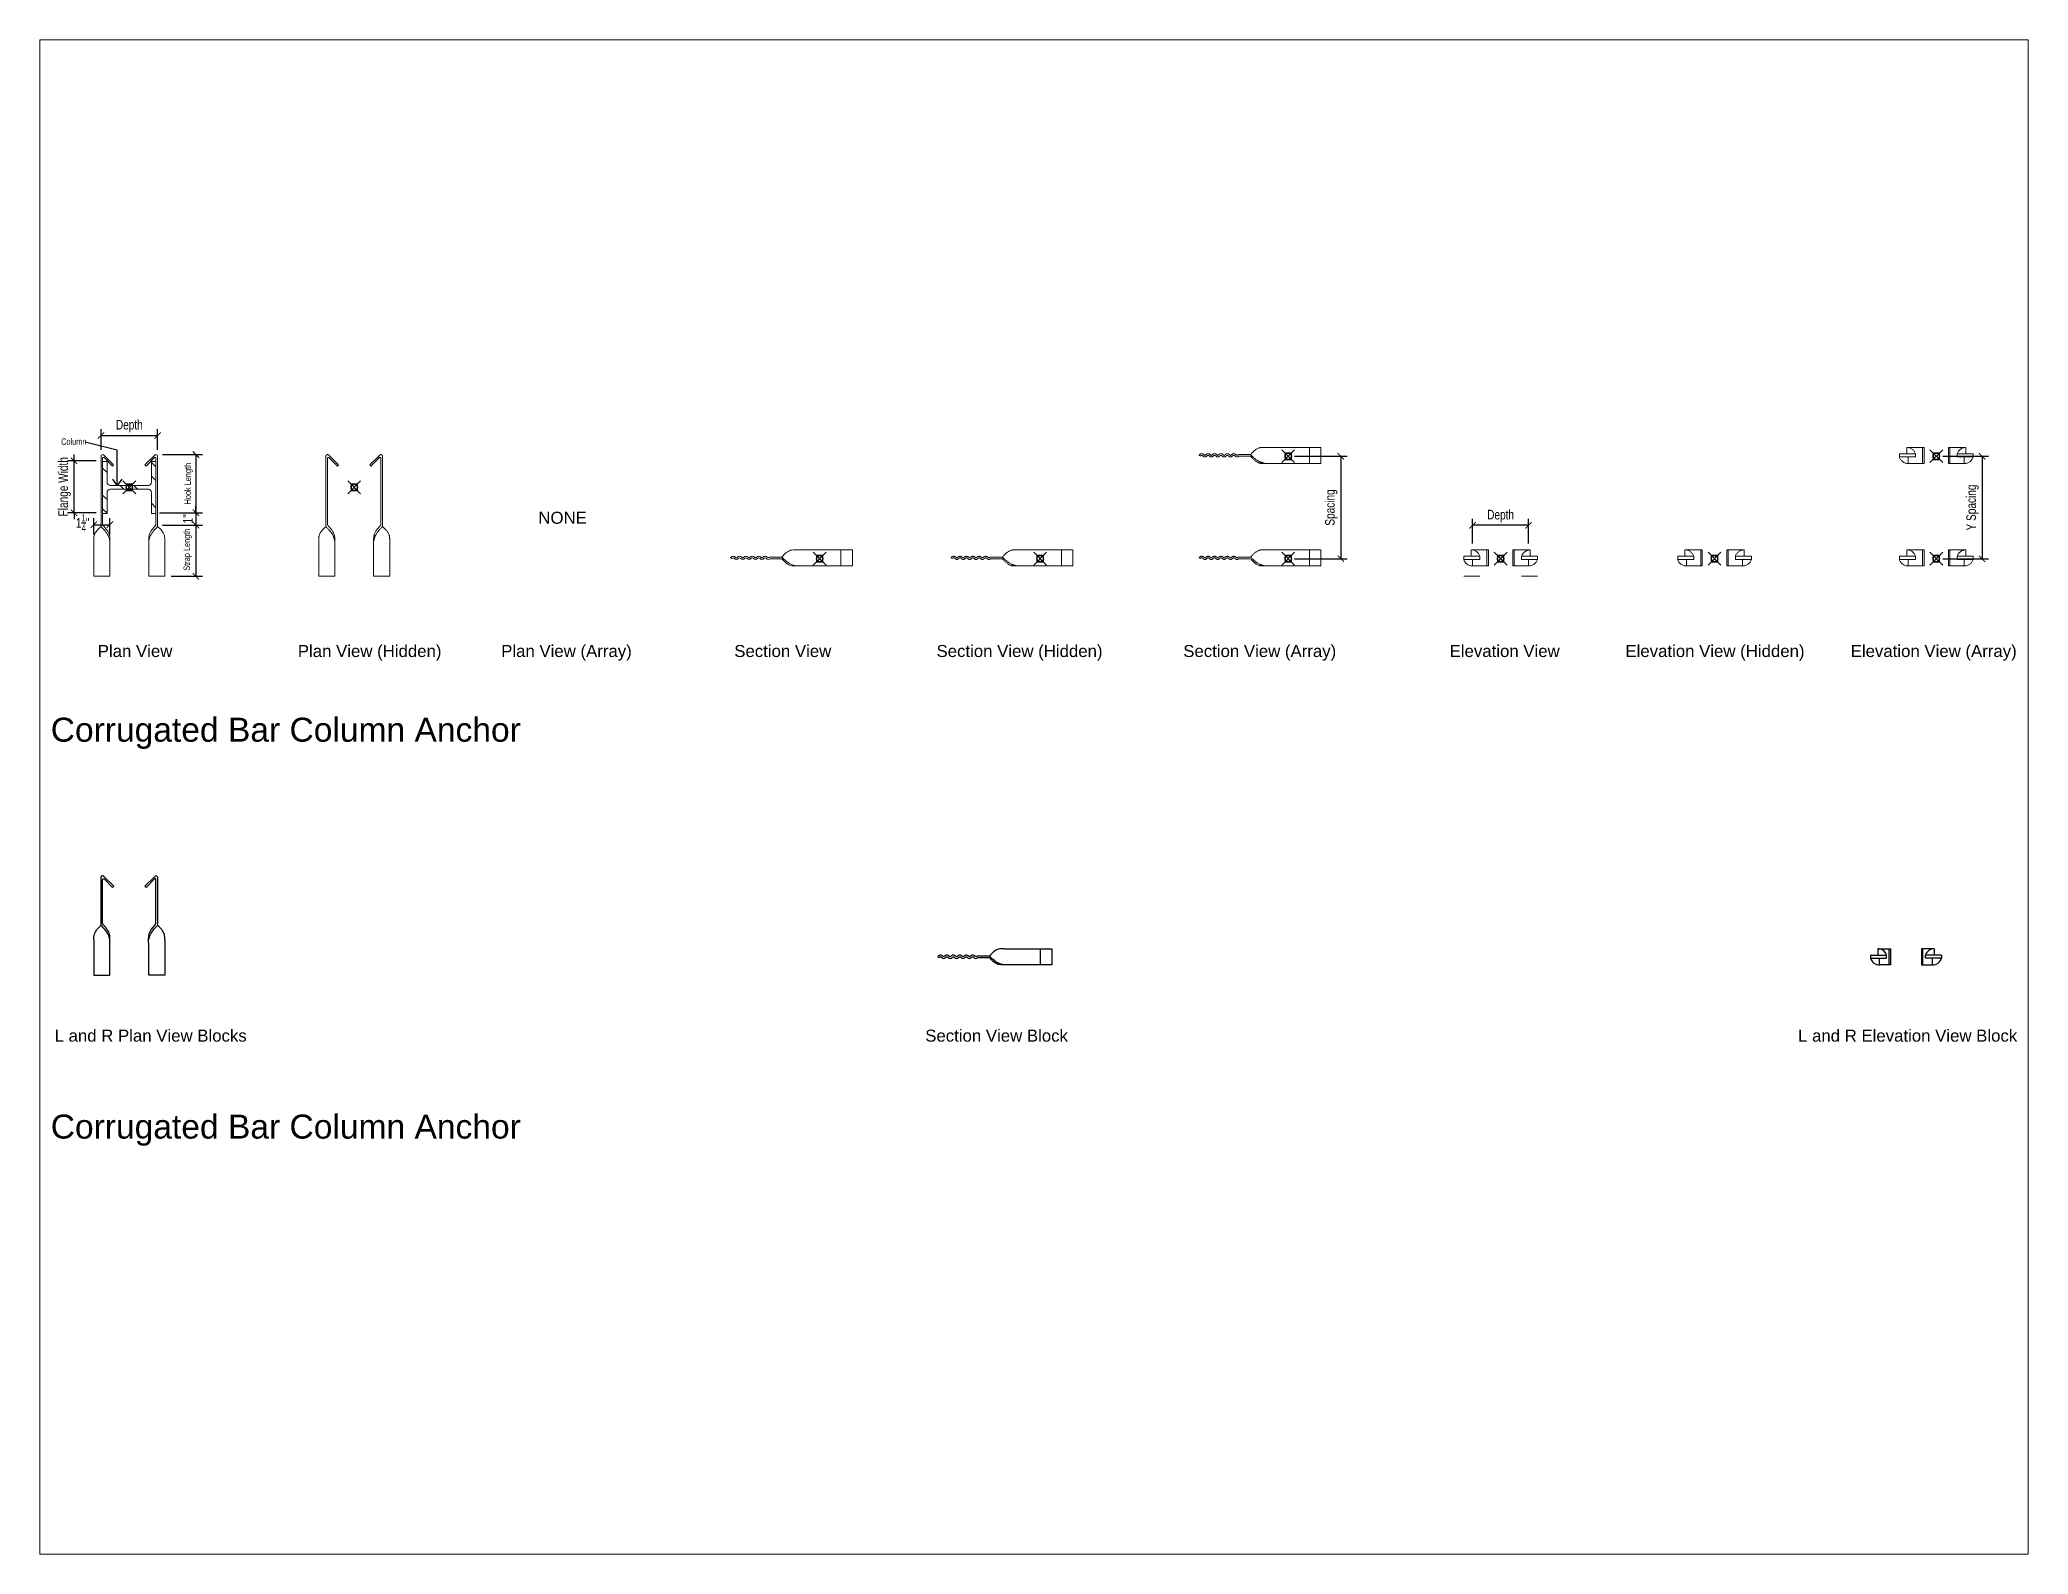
# Paper-space layout 'Layout1' of a CAD drawing. Header units: inches. Extents: x 1.05 to 9.45, y 0.8 to 7.2.
# The model-space entities are those that its viewports show. They can reach past a viewport. Long polylines and large blocks are cut down to what shows.
import ezdxf
from ezdxf.enums import TextEntityAlignment as Align

# ---------------------------------------------------------------- set-up
doc = ezdxf.new("R2010")
doc.units = ezdxf.units.IN
doc.header["$LTSCALE"] = 48
doc.header["$MEASUREMENT"] = 0
doc.header["$PDMODE"] = 99
doc.header["$PDSIZE"] = 0.5
doc.linetypes.add('HIDDEN2', pattern=[0.1875, 0.125, -0.0625])
doc.layers.add('DIMLINE', color=211, linetype='Continuous')
for name, color, linetype, lineweight in [('Fine', 90, 'Continuous', 18), ('HATCH', 190, 'Continuous', 18), ('TITTXT', 213, 'Continuous', 50)]:
    doc.layers.add(name, color=color, linetype=linetype, lineweight=lineweight)
doc.styles.add('Arch-Dim', font='arial.ttf', dxfattribs={"width": 0.75})
doc.styles.add('RomanS', font='romans.shx')
doc.dimstyles.new('Aec-Arch-I-96', dxfattribs={"dimscale": 96, "dimtxt": 0.09375, "dimasz": 0.0625, "dimexe": 0.0625, "dimexo": 0.0625, "dimgap": 0.03125, "dimtad": 1, "dimdec": 4, "dimzin": 3, "dimdsep": 46, "dimlunit": 4, "dimtxsty": 'Arch-Dim', "dimblk": 'ARCHTICK', "dimcen": 0.09375, "dimazin": 2, "dimtfac": 0.75, "dimtdec": 4, "dimtix": 1, "dimtmove": 2, "dimatfit": 2, "dimfxl": 1, "dimtolj": 1, "dimtzin": 0, "dimarcsym": 0})
doc.dimstyles.new('Aec-Arch-I-96$7', dxfattribs={"dimscale": 96, "dimtxt": 0.09375, "dimasz": 0.0625, "dimexe": 0.0625, "dimexo": 0.0625, "dimgap": 0.03125, "dimtad": 0, "dimdec": 4, "dimzin": 3, "dimdsep": 46, "dimlunit": 4, "dimtxsty": 'Arch-Dim', "dimblk": 'ARCHTICK', "dimcen": 0.09375, "dimazin": 2, "dimtfac": 0.75, "dimtdec": 4, "dimtix": 1, "dimtmove": 2, "dimatfit": 2, "dimfxl": 1, "dimtolj": 1, "dimtzin": 0, "dimarcsym": 0})

psp = doc.layouts.get("Layout1")

msp = doc.modelspace()

# ---------------------------------------------------------------- texts
at = {"layer": 'DIMLINE', "style": 'Arch-Dim', "width": 0.75}
msp.add_text('Column', height=0.5, dxfattribs=at).set_placement((38.17201, 122.68506))

# ---------------------------------------------------------------- blocks, each defined once
blk = doc.blocks.new('Anno_Title_T2')
at = {"color": 0, "linetype": 'ByBlock', "lineweight": -2, "style": 'RomanS'}
blk.add_attdef('TITLE', (0, 0.5), '', height=1.25, dxfattribs=at)
blk.add_attdef('SCALE', text='', height=0.75, dxfattribs=at).set_placement((0, -0.5), align=Align.TOP_LEFT)
blk = doc.blocks.new('_ArchTick')
at = {"color": 0, "linetype": 'ByBlock', "const_width": 0.15}
blk.add_lwpolyline([(-0.5, -0.5), (0.5, 0.5)], dxfattribs=at)
blk = doc.blocks.new('*D21')
at = {"layer": 'Defpoints', "color": 0, "transparency": 16777216}
for p in [(45.7, 123.41), (41.29, 121.79), (45.7, 121.79)]:
    blk.add_point(p, dxfattribs=at)
at = {"layer": 'DIMLINE', "color": 8, "lineweight": -2, "transparency": 16777216}
for p, q in [((41.29, 122.29), (41.29, 123.91)), ((41.29, 123.41), (45.7, 123.41)), ((45.7, 122.29), (45.7, 123.91))]:
    blk.add_line(p, q, dxfattribs=at)
at = {"layer": 'DIMLINE', "color": 8, "lineweight": -2, "transparency": 16777216, "xscale": 0.5, "yscale": 0.5, "zscale": 0.5, "rotation": 180}
blk.add_blockref('_ArchTick', (41.29, 123.41), dxfattribs=at)
at = {"layer": 'DIMLINE', "color": 8, "lineweight": -2, "transparency": 16777216, "xscale": 0.5, "yscale": 0.5, "zscale": 0.5}
blk.add_blockref('_ArchTick', (45.7, 123.41), dxfattribs=at)
at = {"layer": 'DIMLINE', "color": 0, "transparency": 16777216, "insert": (43.49, 124.14), "char_height": 0.75, "attachment_point": 5, "style": 'Arch-Dim'}
blk.add_mtext('\\A1;Depth', dxfattribs=at)
blk = doc.blocks.new('_Open90')
at = {"color": 0, "linetype": 'ByBlock', "lineweight": -2}
for p, q in [((0, 0), (-1, 0)), ((-0.5, 0.5), (0, 0)), ((0, 0), (-0.5, -0.5))]:
    blk.add_line(p, q, dxfattribs=at)
blk = doc.blocks.new('*D22')
at = {"layer": 'Defpoints', "color": 0, "transparency": 16777216}
for p in [(45.57, 121.92), (45.35, 117.38), (48.69, 117.38)]:
    blk.add_point(p, dxfattribs=at)
at = {"layer": 'DIMLINE', "color": 8, "lineweight": -2, "transparency": 16777216}
for p, q in [((46.07, 121.92), (49.19, 121.92)), ((48.69, 121.92), (48.69, 117.38)), ((45.85, 117.38), (49.19, 117.38))]:
    blk.add_line(p, q, dxfattribs=at)
at = {"layer": 'DIMLINE', "color": 8, "lineweight": -2, "transparency": 16777216, "xscale": 0.5, "yscale": 0.5, "zscale": 0.5}
for p, rotation in [((48.69, 121.92), 90), ((48.69, 117.38), 270)]:
    blk.add_blockref('_ArchTick', p, dxfattribs=dict(at, rotation=rotation))
at = {"layer": 'DIMLINE', "color": 0, "transparency": 16777216, "insert": (48.12, 119.65), "char_height": 0.5, "attachment_point": 5, "rotation": 90, "style": 'Arch-Dim'}
blk.add_mtext('\\A1;Hook Length', dxfattribs=at)
blk = doc.blocks.new('*D23')
at = {"layer": 'Defpoints', "color": 0, "transparency": 16777216}
for p in [(45.57, 116.42), (46.26, 112.42), (48.69, 112.42)]:
    blk.add_point(p, dxfattribs=at)
at = {"layer": 'DIMLINE', "color": 8, "lineweight": -2, "transparency": 16777216}
for p, q in [((46.07, 116.42), (49.19, 116.42)), ((48.69, 116.42), (48.69, 112.42)), ((46.76, 112.42), (49.19, 112.42))]:
    blk.add_line(p, q, dxfattribs=at)
at = {"layer": 'DIMLINE', "color": 8, "lineweight": -2, "transparency": 16777216, "xscale": 0.5, "yscale": 0.5, "zscale": 0.5}
for p, rotation in [((48.69, 116.42), 90), ((48.69, 112.42), 270)]:
    blk.add_blockref('_ArchTick', p, dxfattribs=dict(at, rotation=rotation))
at = {"layer": 'DIMLINE', "color": 0, "transparency": 16777216, "insert": (48.05, 114.5), "char_height": 0.5, "attachment_point": 5, "rotation": 90, "style": 'Arch-Dim'}
blk.add_mtext('\\A1;Strap Length', dxfattribs=at)
blk = doc.blocks.new('*D24')
at = {"layer": 'Defpoints', "color": 0, "transparency": 16777216}
for p in [(41.98, 116.45), (40.72, 115.17), (41.98, 115.17)]:
    blk.add_point(p, dxfattribs=at)
at = {"layer": 'DIMLINE', "color": 8, "lineweight": -2, "transparency": 16777216}
for p, q in [((40.72, 115.67), (40.72, 116.95)), ((40.72, 116.45), (41.98, 116.45)), ((41.98, 115.67), (41.98, 116.95))]:
    blk.add_line(p, q, dxfattribs=at)
at = {"layer": 'DIMLINE', "color": 8, "lineweight": -2, "transparency": 16777216, "xscale": 0.5, "yscale": 0.5, "zscale": 0.5, "rotation": 180}
blk.add_blockref('_ArchTick', (40.72, 116.45), dxfattribs=at)
at = {"layer": 'DIMLINE', "color": 8, "lineweight": -2, "transparency": 16777216, "xscale": 0.5, "yscale": 0.5, "zscale": 0.5}
blk.add_blockref('_ArchTick', (41.98, 116.45), dxfattribs=at)
at = {"layer": 'DIMLINE', "color": 0, "transparency": 16777216, "insert": (39.85, 116.59), "char_height": 0.75, "attachment_point": 5, "style": 'Arch-Dim'}
blk.add_mtext('\\A1;1{\\H0.750000x;\\S1/4;}"', dxfattribs=at)
blk = doc.blocks.new('*D25')
at = {"layer": 'Defpoints', "color": 0, "transparency": 16777216}
for p in [(45.35, 117.38), (46.07, 116.42), (48.69, 116.42)]:
    blk.add_point(p, dxfattribs=at)
at = {"layer": 'DIMLINE', "color": 8, "lineweight": -2, "transparency": 16777216}
for p, q in [((45.85, 117.38), (49.19, 117.38)), ((46.57, 116.42), (49.19, 116.42)), ((48.69, 117.38), (48.69, 117.88)), ((48.69, 117.38), (48.69, 116.42)), ((48.69, 116.42), (48.69, 115.92))]:
    blk.add_line(p, q, dxfattribs=at)
at = {"layer": 'DIMLINE', "color": 8, "lineweight": -2, "transparency": 16777216, "xscale": 0.5, "yscale": 0.5, "zscale": 0.5}
for p, rotation in [((48.69, 117.38), 270), ((48.69, 116.42), 90)]:
    blk.add_blockref('_ArchTick', p, dxfattribs=dict(at, rotation=rotation))
at = {"layer": 'DIMLINE', "color": 0, "transparency": 16777216, "insert": (48.06, 116.9), "char_height": 0.75, "attachment_point": 5, "rotation": 90, "style": 'Arch-Dim'}
blk.add_mtext('\\A1;1"', dxfattribs=at)
blk = doc.blocks.new('*D26')
at = {"layer": 'Defpoints', "color": 0, "transparency": 16777216}
for p in [(39.18, 121.44), (41.41, 121.44), (41.41, 117.38)]:
    blk.add_point(p, dxfattribs=at)
at = {"layer": 'DIMLINE', "color": 8, "lineweight": -2, "transparency": 16777216}
for p, q in [((40.91, 121.44), (38.68, 121.44)), ((39.18, 121.44), (39.18, 121.94)), ((39.18, 117.38), (39.18, 121.44)), ((40.91, 117.38), (38.68, 117.38)), ((39.18, 117.38), (39.18, 116.88))]:
    blk.add_line(p, q, dxfattribs=at)
at = {"layer": 'DIMLINE', "color": 8, "lineweight": -2, "transparency": 16777216, "xscale": 0.5, "yscale": 0.5, "zscale": 0.5}
for p, rotation in [((39.18, 121.44), 270), ((39.18, 117.38), 90)]:
    blk.add_blockref('_ArchTick', p, dxfattribs=dict(at, rotation=rotation))
at = {"layer": 'DIMLINE', "color": 0, "transparency": 16777216, "insert": (38.44, 119.41), "char_height": 0.75, "attachment_point": 5, "rotation": 90, "style": 'Arch-Dim'}
blk.add_mtext('\\A1;Flange Width', dxfattribs=at)
blk = doc.blocks.new('*U3')
at = {"layer": 'HATCH'}
h = blk.add_hatch(dxfattribs=at)
h.set_pattern_fill('ANSI32', color=256, scale=6, style=0)
edge = h.paths.add_edge_path()
edge.add_line((2.03, -2.08), (2.03, -1.735))
edge.add_line((2.03, -1.735), (0.39, -1.735))
edge.add_arc((0.39, -1.485), 0.25, 180, 270, ccw=False)
edge.add_line((0.14, -1.485), (0.14, 1.485))
edge.add_arc((0.39, 1.485), 0.25, 90, 180, ccw=False)
edge.add_line((0.39, 1.735), (2.03, 1.735))
edge.add_line((2.03, 1.735), (2.03, 2.08))
edge.add_line((2.03, 2.08), (-2.03, 2.08))
edge.add_line((-2.03, 2.08), (-2.03, 1.735))
edge.add_line((-2.03, 1.735), (-0.39, 1.735))
edge.add_arc((-0.39, 1.485), 0.25, 0, 90, ccw=False)
edge.add_line((-0.14, 1.485), (-0.14, -1.485))
edge.add_arc((-0.39, -1.485), 0.25, -90, 0, ccw=False)
edge.add_line((-0.39, -1.735), (-2.03, -1.735))
edge.add_line((-2.03, -1.735), (-2.03, -2.08))
edge.add_line((-2.03, -2.08), (2.03, -2.08))
at = {"color": 0, "linetype": 'ByBlock'}
blk.add_lwpolyline([(2.03, -2.08), (2.03, -1.735), (0.39, -1.735, -0.4142136), (0.14, -1.485), (0.14, 1.485, -0.4142136), (0.39, 1.735), (2.03, 1.735), (2.03, 2.08), (-2.03, 2.08), (-2.03, 1.735), (-0.39, 1.735, -0.4142136), (-0.14, 1.485), (-0.14, -1.485, -0.4142136), (-0.39, -1.735), (-2.03, -1.735), (-2.03, -2.08)], format="xyb", close=True, dxfattribs=at)
blk = doc.blocks.new('*D27')
at = {"layer": 'Defpoints', "color": 0, "transparency": 16777216}
for p in [(133.93, 121.79), (133.93, 113.79), (138.03, 113.79)]:
    blk.add_point(p, dxfattribs=at)
at = {"layer": 'DIMLINE', "color": 8, "lineweight": -2, "transparency": 16777216}
for p, q in [((134.43, 121.79), (138.53, 121.79)), ((138.03, 121.79), (138.03, 113.79)), ((134.43, 113.79), (138.53, 113.79))]:
    blk.add_line(p, q, dxfattribs=at)
at = {"layer": 'DIMLINE', "color": 8, "lineweight": -2, "transparency": 16777216, "xscale": 0.5, "yscale": 0.5, "zscale": 0.5}
for p, rotation in [((138.03, 121.79), 90), ((138.03, 113.79), 270)]:
    blk.add_blockref('_ArchTick', p, dxfattribs=dict(at, rotation=rotation))
at = {"layer": 'DIMLINE', "color": 0, "transparency": 16777216, "insert": (137.29, 117.79), "char_height": 0.75, "attachment_point": 5, "rotation": 90, "style": 'Arch-Dim'}
blk.add_mtext('\\A1;Spacing', dxfattribs=at)
blk = doc.blocks.new('*D28')
at = {"layer": 'Defpoints', "color": 0, "transparency": 16777216}
for p in [(148.32, 116.4), (148.32, 114.48), (152.68, 114.48)]:
    blk.add_point(p, dxfattribs=at)
at = {"layer": 'DIMLINE', "color": 8, "lineweight": -2, "transparency": 16777216}
for p, q in [((148.32, 114.98), (148.32, 116.9)), ((152.68, 116.4), (148.32, 116.4)), ((152.68, 114.98), (152.68, 116.9))]:
    blk.add_line(p, q, dxfattribs=at)
at = {"layer": 'DIMLINE', "color": 8, "lineweight": -2, "transparency": 16777216, "xscale": 0.5, "yscale": 0.5, "zscale": 0.5, "rotation": 180}
blk.add_blockref('_ArchTick', (148.32, 116.4), dxfattribs=at)
at = {"layer": 'DIMLINE', "color": 8, "lineweight": -2, "transparency": 16777216, "xscale": 0.5, "yscale": 0.5, "zscale": 0.5}
blk.add_blockref('_ArchTick', (152.68, 116.4), dxfattribs=at)
at = {"layer": 'DIMLINE', "color": 0, "transparency": 16777216, "insert": (150.5, 117.12), "char_height": 0.75, "attachment_point": 5, "style": 'Arch-Dim'}
blk.add_mtext('\\A1;Depth', dxfattribs=at)
blk = doc.blocks.new('*D29')
at = {"layer": 'Defpoints', "color": 0, "transparency": 16777216}
for p in [(184.5, 121.79), (184.5, 113.79), (188.07, 113.79)]:
    blk.add_point(p, dxfattribs=at)
at = {"layer": 'DIMLINE', "color": 8, "lineweight": -2, "transparency": 16777216}
for p, q in [((185, 121.79), (188.57, 121.79)), ((188.07, 121.79), (188.07, 113.79)), ((185, 113.79), (188.57, 113.79))]:
    blk.add_line(p, q, dxfattribs=at)
at = {"layer": 'DIMLINE', "color": 8, "lineweight": -2, "transparency": 16777216, "xscale": 0.5, "yscale": 0.5, "zscale": 0.5}
for p, rotation in [((188.07, 121.79), 90), ((188.07, 113.79), 270)]:
    blk.add_blockref('_ArchTick', p, dxfattribs=dict(at, rotation=rotation))
at = {"layer": 'DIMLINE', "color": 0, "transparency": 16777216, "insert": (187.33, 117.79), "char_height": 0.75, "attachment_point": 5, "rotation": 90, "style": 'Arch-Dim'}
blk.add_mtext('\\A1;Y Spacing', dxfattribs=at)
blk = doc.blocks.new('AecDtl_CorrugatedBarColumnAnchorLeftPlanTwist')
at = {"color": 0, "linetype": 'ByBlock', "lineweight": -2, "ltscale": 0.0625}
for points in [[(-0.13, 0), (-0.13, -0.13)], [(-0.69, -1.25), (-0.69, -1.5)], [(0.57, -1.5), (0.57, -1.25)]]:
    blk.add_lwpolyline(points, dxfattribs=at)
for points in [[(0.57, -1.25), (0.53, -0.81), (0, 0)], [(-0.69, -1.25), (-0.65, -0.81), (-0.13, -0.13)], [(0.57, -1.25), (0.43, -0.83), (-0.13, -0.13)]]:
    blk.add_spline(points, degree=3, dxfattribs=at)
at = {"layer": 'Defpoints'}
for p in [(-0.69, -1.5), (0.57, 0)]:
    blk.add_point(p, dxfattribs=at)
blk = doc.blocks.new('AecDtl_CorrugatedBarColumnAnchorLeftPlanAdjustableHook')
at = {"color": 0, "linetype": 'ByBlock', "lineweight": -2, "ltscale": 0.0625}
for points in [[(-0.13, 0), (-0.13, -2.25)], [(0, -2.25), (0, 0)]]:
    blk.add_lwpolyline(points, dxfattribs=at)
at = {"layer": 'Defpoints'}
for p in [(0, 0), (-0.13, -2.25)]:
    blk.add_point(p, dxfattribs=at)
blk = doc.blocks.new('AecDtl_CorrugatedBarColumnAnchorLeftPlanHook')
at = {"color": 0, "linetype": 'ByBlock', "lineweight": -2, "ltscale": 0.0625}
blk.add_lwpolyline([(0, -0.98), (0, 0.25, -0.668179), (0.11, 0.29), (0.77, -0.37), (0.86, -0.28), (0.09, 0.49, 0.668179), (-0.13, 0.4), (-0.13, -0.98)], format="xyb", dxfattribs=at)
at = {"layer": 'Defpoints'}
for p in [(0.86, 0.52), (-0.13, -0.98)]:
    blk.add_point(p, dxfattribs=at)
blk = doc.blocks.new('AecDtl_CorrugatedBarColumnAnchorLeftPlanStrap')
at = {"color": 0, "linetype": 'ByBlock', "lineweight": -2, "ltscale": 0.0625}
for points in [[(-0.69, 0), (-0.69, -0.75)], [(0.56, -0.75), (0.57, 0)]]:
    blk.add_lwpolyline(points, dxfattribs=at)
at = {"layer": 'Defpoints'}
for p in [(0.57, 0), (-0.69, -0.75)]:
    blk.add_point(p, dxfattribs=at)
blk = doc.blocks.new('AecDtl_CorrugatedBarColumnAnchorLeftPlanCorrugatedStrap')
at = {"color": 0, "linetype": 'ByBlock', "lineweight": -2, "ltscale": 0.0625}
blk.add_lwpolyline([(-0.69, 0), (-0.69, -1.75), (0.56, -1.75), (0.56, 0)], dxfattribs=at)
blk = doc.blocks.new('AecDtl_CorrugatedBarColumnAnchorRightPlanTwist')
at = {"color": 0, "linetype": 'ByBlock', "lineweight": -2, "ltscale": 0.0625}
for points in [[(-0.57, -1.5), (-0.57, -1.25)], [(0.69, -1.25), (0.69, -1.5)]]:
    blk.add_lwpolyline(points, dxfattribs=at)
for points, knots in [([(-0.57, -1.25), (-0.57, -1.1), (-0.57, -0.62), (-0.23, -0.25), (0, 0)], [0, 0, 0, 0, 0.443076, 1.41083, 1.41083, 1.41083, 1.41083]), ([(-0.57, -1.25), (-0.53, -1.11), (-0.41, -0.67), (-0.09, -0.34), (0.13, -0.12)], [0, 0, 0, 0, 0.44449, 1.337295, 1.337295, 1.337295, 1.337295]), ([(0.69, -1.25), (0.69, -1.1), (0.7, -0.65), (0.35, -0.33), (0.13, -0.12)], [0, 0, 0, 0, 0.443076, 1.307462, 1.307462, 1.307462, 1.307462])]:
    blk.add_open_spline(points, degree=3, knots=knots, dxfattribs=at)
at = {"layer": 'Defpoints'}
blk.add_point((-0.57, 0), dxfattribs=at)
blk = doc.blocks.new('AecDtl_CorrugatedBarColumnAnchorRightPlanAdjustableHook')
at = {"color": 0, "linetype": 'ByBlock', "lineweight": -2, "ltscale": 0.0625}
for points in [[(0, -2.25), (0, 0)], [(0.13, 0), (0.13, -2.25)]]:
    blk.add_lwpolyline(points, dxfattribs=at)
blk = doc.blocks.new('AecDtl_CorrugatedBarColumnAnchorRightPlanHook')
at = {"color": 0, "linetype": 'ByBlock', "lineweight": -2, "ltscale": 0.0625}
blk.add_lwpolyline([(0, -0.98), (0, 0.25, 0.668179), (-0.11, 0.29), (-0.77, -0.37), (-0.86, -0.28), (-0.09, 0.49, -0.668179), (0.13, 0.4), (0.13, -0.98)], format="xyb", dxfattribs=at)
at = {"layer": 'Defpoints'}
blk.add_point((-0.86, 0.52), dxfattribs=at)
blk = doc.blocks.new('AecDtl_CorrugatedBarColumnAnchorRightPlanStrap')
at = {"color": 0, "linetype": 'ByBlock', "lineweight": -2, "ltscale": 0.0625}
for points in [[(-0.56, -0.75), (-0.56, 0)], [(0.69, 0), (0.69, -0.75)]]:
    blk.add_lwpolyline(points, dxfattribs=at)
blk = doc.blocks.new('AecDtl_CorrugatedBarColumnAnchorRightPlanCorrugatedStrap')
at = {"color": 0, "linetype": 'ByBlock', "lineweight": -2, "ltscale": 0.0625}
blk.add_lwpolyline([(0.69, 0), (0.69, -1.75), (-0.56, -1.75), (-0.56, 0)], dxfattribs=at)
blk = doc.blocks.new('AecDtl_CorrugatedBarColumnAnchorSectionStrap')
at = {"color": 0, "linetype": 'ByBlock', "lineweight": -2, "ltscale": 0.0625}
blk.add_line((-0.92, -0.06), (0, -0.06), dxfattribs=at)
blk.add_lwpolyline([(0, 0.06), (-0.96, 0.06)], dxfattribs=at)
blk = doc.blocks.new('AecDtl_CorrugatedBarColumnAnchorSectionCorrugatedStrap')
at = {"color": 0, "linetype": 'ByBlock', "lineweight": -2, "ltscale": 0.0625}
blk.add_lwpolyline([(-0.04, 0.06, -0.363874), (-0.19, 0.03, 0.483155), (-0.59, 0.03, -0.483155), (-0.69, 0.03, 0.483155), (-1.09, 0.03, -0.483155), (-1.19, 0.03, 0.483155), (-1.59, 0.03, -0.483155), (-1.69, 0.03, 0.483155), (-2.09, 0.03, -0.483155), (-2.19, 0.03, 0.483155), (-2.59, 0.03, -0.483155), (-2.69, 0.03, 0.483155), (-3.09, 0.03), (-2.99, -0.05, -0.483155), (-2.79, -0.05, 0.483155), (-2.49, -0.05, -0.483155), (-2.29, -0.05, 0.483155), (-1.99, -0.05, -0.483155), (-1.79, -0.05, 0.483155), (-1.49, -0.05, -0.483155), (-1.29, -0.05, 0.483155), (-0.99, -0.05, -0.483155), (-0.79, -0.05, 0.483155), (-0.49, -0.05, -0.483155), (-0.29, -0.05, 0.453552), (0, -0.06)], format="xyb", dxfattribs=at)
blk = doc.blocks.new('AecDtl_CorrugatedBarColumnAnchorSectionAdjustableHook')
at = {"color": 0, "linetype": 'ByBlock', "lineweight": -2, "ltscale": 0.0625}
for points in [[(-2.25, 0.62), (0, 0.62)], [(0, -0.62), (-2.25, -0.62)]]:
    blk.add_lwpolyline(points, dxfattribs=at)
at = {"layer": 'Defpoints'}
for p in [(-2.25, 0.62), (0, -0.62)]:
    blk.add_point(p, dxfattribs=at)
blk = doc.blocks.new('AecDtl_CorrugatedBarColumnAnchorSectionHook')
at = {"color": 0, "linetype": 'ByBlock', "lineweight": -2, "ltscale": 0.0625}
for points in [[(-0.98, 0.62), (0.27, 0.62), (0.52, 0.62), (0.52, -0.62), (0.27, -0.62), (-0.98, -0.62)], [(-0.37, 0.62), (-0.37, -0.62)]]:
    blk.add_lwpolyline(points, dxfattribs=at)
at = {"layer": 'Defpoints'}
for p in [(-0.98, 0.62), (0, 0), (0.52, -0.62)]:
    blk.add_point(p, dxfattribs=at)
blk = doc.blocks.new('AecDtl_CorrugatedBarColumnAnchorSectionTwist')
at = {"color": 0, "linetype": 'ByBlock', "lineweight": -2, "ltscale": 0.0625}
for points in [[(0, 0.63), (-0.44, 0.59), (-1.12, 0.06)], [(0, -0.63), (-0.42, -0.49), (-1.12, 0.06)], [(0, -0.63), (-0.44, -0.59), (-1.12, -0.06)]]:
    blk.add_spline(points, degree=3, dxfattribs=at)
at = {"layer": 'Defpoints'}
for p in [(-1.12, 0.63), (0, -0.63)]:
    blk.add_point(p, dxfattribs=at)
blk = doc.blocks.new('AecDtl_CorrugatedBarColumnAnchorLeftElevation')
at = {"color": 0, "linetype": 'ByBlock', "lineweight": -2, "ltscale": 0.0625}
for p, q in [((-0.69, 0.13), (-0.69, -0.12)), ((-0.69, 0.13), (0.56, 0.13)), ((0.56, -0.12), (0.56, 0.13)), ((-0.69, -0.12), (0.56, -0.12)), ((0, -0.63), (0, -0.12))]:
    blk.add_line(p, q, dxfattribs=at)
for points in [[(-0.12, 0.62), (-0.12, 0.13)], [(-0.12, 0.62), (0.86, 0.62), (0.86, -0.63), (0, -0.63)], [(0.77, -0.63), (0.77, 0.62)]]:
    blk.add_lwpolyline(points, dxfattribs=at)
for centre, radius, start, end in [((-0.11, -0.08), 0.701, 16.6399, 90.9922), ((-0.02, 0.07), 0.693, 195.8011, 271.9981)]:
    blk.add_arc(centre, radius, start, end, dxfattribs=at)
blk = doc.blocks.new('AecDtl_CorrugatedBarColumnAnchorRightElevation')
at = {"color": 0, "linetype": 'ByBlock', "lineweight": -2, "ltscale": 0.0625}
for p, q in [((-0.56, -0.12), (-0.56, 0.13)), ((0.69, 0.13), (-0.56, 0.13)), ((0.69, 0.13), (0.69, -0.12)), ((0.69, -0.12), (-0.56, -0.12)), ((0, -0.63), (0, -0.12))]:
    blk.add_line(p, q, dxfattribs=at)
for points in [[(0.12, 0.62), (-0.86, 0.62), (-0.86, -0.63), (0, -0.63)], [(-0.77, -0.63), (-0.77, 0.62)], [(0.12, 0.62), (0.12, 0.13)]]:
    blk.add_lwpolyline(points, dxfattribs=at)
for centre, radius, start, end in [((0.11, -0.08), 0.701, 89.0078, 163.3601), ((0.02, 0.07), 0.693, 268.0019, 344.1989)]:
    blk.add_arc(centre, radius, start, end, dxfattribs=at)

# ---------------------------------------------------------------- dimensions: what is measured, and where the dimension line sits
at = {"layer": 'DIMLINE'}
for base, p1, p2, picture, middle in [((45.69584, 123.40682), (41.28584, 121.79358), (45.69584, 121.79358), '*D21', (43.49084, 124.13593)), ((148.31703, 116.39586), (152.68416, 114.48108), (148.31703, 114.48108), '*D28', (150.50059, 117.12497))]:
    dim = msp.add_linear_dim(base=base, p1=p1, p2=p2, text='Depth', dimstyle='Aec-Arch-I-96', override={"dimscale": 8, "dimclrd": 8, "dimclre": 8, "dimldrblk": 'Open90'}, dxfattribs=at)
    dim.commit()
    dim.dimension.update_dxf_attribs({"geometry": picture, "text_midpoint": middle})
for base, p1, p2, text, override, picture, middle in [((39.17679, 121.44468), (41.41084, 117.38468), (41.41084, 121.44468), 'Flange Width', {"dimscale": 8, "dimclrd": 8, "dimclre": 8, "dimldrblk": 'Open90'}, '*D26', (38.44154, 119.41468)), ((48.68978, 117.38468), (45.57084, 121.91858), (45.35182, 117.38468), 'Hook Length', {"dimscale": 8, "dimtxt": 0.0625, "dimclrd": 8, "dimclre": 8, "dimldrblk": 'Open90'}, '*D22', (48.11628, 119.65163)), ((138.03332, 113.79358), (133.9294, 121.79358), (133.9294, 113.79358), 'Spacing', {"dimscale": 8, "dimclrd": 8, "dimclre": 8, "dimldrblk": 'Open90'}, '*D27', (137.29168, 117.79358)), ((188.0712, 113.79358), (184.49748, 121.79358), (184.49748, 113.79358), 'Y Spacing', {"dimscale": 8, "dimclrd": 8, "dimclre": 8, "dimldrblk": 'Open90'}, '*D29', (187.32955, 117.79358)), ((48.68978, 116.42238), (45.35182, 117.38468), (46.07084, 116.42238), '1"', {"dimscale": 8, "dimclrd": 8, "dimclre": 8, "dimldrblk": 'Open90'}, '*D25', (48.06324, 116.90353))]:
    dim = msp.add_linear_dim(base=base, p1=p1, p2=p2, angle=90, text=text, dimstyle='Aec-Arch-I-96', override=override, dxfattribs=at)
    dim.commit()
    dim.dimension.update_dxf_attribs({"geometry": picture, "text_midpoint": middle})
dim = msp.add_linear_dim(base=(41.97613, 116.44607), p1=(40.72334, 115.17238), p2=(41.97613, 115.17111), dimstyle='Aec-Arch-I-96', override={"dimscale": 8, "dimclrd": 8, "dimclre": 8, "dimldrblk": 'Open90'}, dxfattribs=at)
dim.commit()
dim.dimension.update_dxf_attribs({"geometry": '*D24', "text_midpoint": (39.85223, 116.58868), "dimtype": 160})
dim = msp.add_linear_dim(base=(48.68978, 112.41858), p1=(45.57084, 116.42238), p2=(46.25834, 112.41858), angle=90, text='Strap Length', dimstyle='Aec-Arch-I-96', override={"dimscale": 8, "dimtxt": 0.0625, "dimclrd": 8, "dimclre": 8, "dimldrblk": 'Open90'}, dxfattribs=at)
dim.commit()
dim.dimension.update_dxf_attribs({"geometry": '*D23', "text_midpoint": (48.04805, 114.49728), "dimtype": 160})

# ---------------------------------------------------------------- linework, layer by layer
at = {"layer": 'Defpoints'}
for p in [(45.56982, 87.53131), (45.69482, 87.53131), (45.69482, 85.28384), (41.97614, 83.03256), (45.00477, 83.78256), (45.00554, 83.03256), (46.25732, 83.03256), (40.72435, 81.28004), (46.25732, 81.28004)]:
    msp.add_point(p, dxfattribs=at)
at = {"layer": 'DIMLINE'}
for p in [(133.9294, 121.79358), (184.49748, 121.79358), (43.49084, 119.36381), (61.04154, 119.36381), (97.36007, 113.79358), (114.56785, 113.79358), (133.9294, 113.79358), (150.50059, 113.79358), (167.19373, 113.79358), (184.49748, 113.79358)]:
    msp.add_point(p, dxfattribs=at)
at = {"layer": 'Fine', "linetype": 'HIDDEN2', "ltscale": 0.0625}
for p, q in [((130.98408, 121.91858), (130.02511, 121.91858)), ((130.04877, 121.79358), (130.98408, 121.79358)), ((181.62226, 121.98108), (181.62311, 121.73529)), ((181.62226, 121.98108), (182.87248, 121.98108)), ((181.62311, 121.73529), (182.87248, 121.73529)), ((182.31391, 121.23108), (182.31391, 121.73529)), ((182.87248, 121.73529), (182.87248, 121.98108)), ((186.12248, 121.73529), (186.12248, 121.98108)), ((186.12248, 121.98108), (187.37248, 121.98108)), ((186.12248, 121.73529), (187.37248, 121.73529)), ((186.68104, 121.23108), (186.68104, 121.73529)), ((187.37248, 121.98108), (187.37248, 121.73529)), ((111.62253, 113.91858), (110.66356, 113.91858)), ((110.68722, 113.79358), (111.62253, 113.79358)), ((130.98408, 113.91858), (130.02511, 113.91858)), ((130.04877, 113.79358), (130.98408, 113.79358)), ((164.31852, 113.98108), (164.31936, 113.73529)), ((164.31852, 113.98108), (165.56873, 113.98108)), ((164.31936, 113.73529), (165.56873, 113.73529)), ((165.01017, 113.23108), (165.01017, 113.73529)), ((165.56873, 113.73529), (165.56873, 113.98108)), ((168.81874, 113.73529), (168.81874, 113.98108)), ((168.81874, 113.98108), (170.06873, 113.98108)), ((168.81874, 113.73529), (170.06873, 113.73529)), ((169.3773, 113.23108), (169.3773, 113.73529)), ((170.06873, 113.98108), (170.06873, 113.73529)), ((181.62226, 113.98108), (181.62311, 113.73529)), ((181.62226, 113.98108), (182.87248, 113.98108)), ((181.62311, 113.73529), (182.87248, 113.73529)), ((182.31391, 113.23108), (182.31391, 113.73529)), ((182.87248, 113.73529), (182.87248, 113.98108)), ((186.12248, 113.73529), (186.12248, 113.98108)), ((186.12248, 113.98108), (187.37248, 113.98108)), ((186.12248, 113.73529), (187.37248, 113.73529)), ((186.68104, 113.23108), (186.68104, 113.73529)), ((187.37248, 113.98108), (187.37248, 113.73529))]:
    msp.add_line(p, q, dxfattribs=at)
at = {"layer": 'Fine'}
for p, q in [((93.47944, 113.79358), (94.41475, 113.79358)), ((147.62538, 113.98108), (147.62622, 113.73529)), ((147.62538, 113.98108), (148.87559, 113.98108)), ((147.62622, 113.73529), (148.87559, 113.73529)), ((148.31703, 113.23108), (148.31703, 113.73529)), ((148.87559, 113.73529), (148.87559, 113.98108)), ((152.12559, 113.73529), (152.12559, 113.98108)), ((152.12559, 113.98108), (153.37559, 113.98108)), ((152.12559, 113.73529), (153.37559, 113.73529)), ((152.68416, 113.23108), (152.68416, 113.73529)), ((153.37559, 113.98108), (153.37559, 113.73529)), ((147.63848, 112.41858), (148.87559, 112.41858)), ((153.37046, 112.41858), (152.12559, 112.41858))]:
    msp.add_line(p, q, dxfattribs=at)
for points in [[(41.41084, 116.42238), (41.41084, 121.64269, -0.668178638), (41.51753, 121.68689), (42.18189, 121.02252), (42.27028, 121.11091), (41.49922, 121.88197, 0.668178638), (41.28584, 121.79358), (41.28584, 116.29738)], [(45.57084, 116.42238), (45.57084, 121.64269, 0.668178638), (45.46414, 121.68689), (44.79978, 121.02252), (44.71139, 121.11091), (45.48245, 121.88197, -0.668178638), (45.69584, 121.79358), (45.69584, 116.29738)], [(94.41475, 113.91858), (93.45578, 113.91858, -0.363874317), (93.3084, 113.8852, 0.483154846), (92.91151, 113.8852, -0.483154846), (92.8084, 113.8852, 0.483154846), (92.41151, 113.8852, -0.483154846), (92.3084, 113.8852, 0.483154846), (91.91151, 113.8852, -0.483154846), (91.8084, 113.8852, 0.483154846), (91.41151, 113.8852, -0.483154846), (91.3084, 113.8852, 0.483154846), (90.91151, 113.8852, -0.483154846), (90.8084, 113.8852, 0.483154846), (90.41151, 113.8852), (90.50944, 113.80751, -0.483154846), (90.71047, 113.80751, 0.483154846), (91.00944, 113.80751, -0.483154846), (91.21047, 113.80751, 0.483154846), (91.50944, 113.80751, -0.483154846), (91.71047, 113.80751, 0.483154846), (92.00944, 113.80751, -0.483154846), (92.21047, 113.80751, 0.483154846), (92.50944, 113.80751, -0.483154846), (92.71047, 113.80751, 0.483154846), (93.00944, 113.80751, -0.483154846), (93.21047, 113.80751, 0.45355237), (93.49724, 113.79358, 0.45355237)]]:
    msp.add_lwpolyline(points, format="xyb", dxfattribs=at)
at = {"layer": 'Fine', "linetype": 'HIDDEN2', "ltscale": 0.0625}
for points in [[(58.96154, 116.42238), (58.96154, 121.64269, -0.668178638), (59.06823, 121.68689), (59.7326, 121.02252), (59.82099, 121.11091), (59.04993, 121.88197, 0.668178638), (58.83654, 121.79358), (58.83654, 116.29738)], [(63.12154, 116.42238), (63.12154, 121.64269, 0.668178638), (63.01484, 121.68689), (62.35048, 121.02252), (62.26209, 121.11091), (63.03315, 121.88197, -0.668178638), (63.24654, 121.79358), (63.24654, 116.29738)]]:
    msp.add_lwpolyline(points, format="xyb", dxfattribs=at)
at = {"layer": 'Fine', "linetype": 'HIDDEN2', "ltscale": 0.03125}
for points in [[(130.02511, 121.91858, -0.363874317), (129.87773, 121.8852, 0.483154846), (129.48084, 121.8852, -0.483154846), (129.37773, 121.8852, 0.483154846), (128.98084, 121.8852, -0.483154846), (128.87773, 121.8852, 0.483154846), (128.48084, 121.8852, -0.483154846), (128.37773, 121.8852, 0.483154846), (127.98084, 121.8852, -0.483154846), (127.87773, 121.8852, 0.483154846), (127.48084, 121.8852, -0.483154846), (127.37773, 121.8852, 0.483154846), (126.98084, 121.8852), (127.07877, 121.80751, -0.483154846), (127.2798, 121.80751, 0.483154846), (127.57877, 121.80751, -0.483154846), (127.7798, 121.80751, 0.483154846), (128.07877, 121.80751, -0.483154846), (128.2798, 121.80751, 0.483154846), (128.57877, 121.80751, -0.483154846), (128.7798, 121.80751, 0.483154846), (129.07877, 121.80751, -0.483154846), (129.2798, 121.80751, 0.483154846), (129.57877, 121.80751, -0.483154846), (129.7798, 121.80751, 0.45355237), (130.06657, 121.79358, 0.45355237)], [(110.66356, 113.91858, -0.363874317), (110.51618, 113.8852, 0.483154846), (110.11929, 113.8852, -0.483154846), (110.01618, 113.8852, 0.483154846), (109.61929, 113.8852, -0.483154846), (109.51618, 113.8852, 0.483154846), (109.11929, 113.8852, -0.483154846), (109.01618, 113.8852, 0.483154846), (108.61929, 113.8852, -0.483154846), (108.51618, 113.8852, 0.483154846), (108.11929, 113.8852, -0.483154846), (108.01618, 113.8852, 0.483154846), (107.61929, 113.8852), (107.71722, 113.80751, -0.483154846), (107.91825, 113.80751, 0.483154846), (108.21722, 113.80751, -0.483154846), (108.41825, 113.80751, 0.483154846), (108.71722, 113.80751, -0.483154846), (108.91825, 113.80751, 0.483154846), (109.21722, 113.80751, -0.483154846), (109.41825, 113.80751, 0.483154846), (109.71722, 113.80751, -0.483154846), (109.91825, 113.80751, 0.483154846), (110.21722, 113.80751, -0.483154846), (110.41825, 113.80751, 0.45355237), (110.70502, 113.79358, 0.45355237)], [(130.02511, 113.91858, -0.363874317), (129.87773, 113.8852, 0.483154846), (129.48084, 113.8852, -0.483154846), (129.37773, 113.8852, 0.483154846), (128.98084, 113.8852, -0.483154846), (128.87773, 113.8852, 0.483154846), (128.48084, 113.8852, -0.483154846), (128.37773, 113.8852, 0.483154846), (127.98084, 113.8852, -0.483154846), (127.87773, 113.8852, 0.483154846), (127.48084, 113.8852, -0.483154846), (127.37773, 113.8852, 0.483154846), (126.98084, 113.8852), (127.07877, 113.80751, -0.483154846), (127.2798, 113.80751, 0.483154846), (127.57877, 113.80751, -0.483154846), (127.7798, 113.80751, 0.483154846), (128.07877, 113.80751, -0.483154846), (128.2798, 113.80751, 0.483154846), (128.57877, 113.80751, -0.483154846), (128.7798, 113.80751, 0.483154846), (129.07877, 113.80751, -0.483154846), (129.2798, 113.80751, 0.483154846), (129.57877, 113.80751, -0.483154846), (129.7798, 113.80751, 0.45355237), (130.06657, 113.79358, 0.45355237)]]:
    msp.add_lwpolyline(points, format="xyb", dxfattribs=at)
at = {"layer": 'Fine', "linetype": 'HIDDEN2', "ltscale": 0.0625}
for points in [[(132.10908, 122.48108), (136.23408, 122.48108), (136.48408, 122.48108), (136.48408, 121.23108), (136.23408, 121.23108), (132.10908, 121.23108)], [(135.58565, 122.48108), (135.58565, 121.23108)], [(182.18891, 122.48108), (182.18891, 121.98108)], [(182.18891, 122.48108), (183.54127, 122.48108), (183.54127, 121.23108), (182.31391, 121.23026)], [(183.4272, 121.23108), (183.4272, 122.48108)], [(186.80604, 122.48108), (185.45368, 122.48108), (185.45368, 121.23108), (186.68104, 121.23026)], [(185.56776, 121.23108), (185.56776, 122.48108)], [(186.80604, 122.48108), (186.80604, 121.98108)], [(58.27404, 115.17238), (58.27404, 112.41858), (59.52404, 112.41858), (59.52684, 115.17238)], [(63.80904, 115.17238), (63.80904, 112.41858), (62.55904, 112.41858), (62.55624, 115.17238)], [(112.74753, 114.48108), (116.87253, 114.48108), (117.12253, 114.48108), (117.12253, 113.23108), (116.87253, 113.23108), (112.74753, 113.23108)], [(116.2241, 114.48108), (116.2241, 113.23108)], [(132.10908, 114.48108), (136.23408, 114.48108), (136.48408, 114.48108), (136.48408, 113.23108), (136.23408, 113.23108), (132.10908, 113.23108)], [(135.58565, 114.48108), (135.58565, 113.23108)], [(164.88517, 114.48108), (164.88517, 113.98108)], [(164.88517, 114.48108), (166.23753, 114.48108), (166.23753, 113.23108), (165.01017, 113.23026)], [(166.12346, 113.23108), (166.12346, 114.48108)], [(169.5023, 114.48108), (168.14994, 114.48108), (168.14994, 113.23108), (169.3773, 113.23026)], [(168.26401, 113.23108), (168.26401, 114.48108)], [(169.5023, 114.48108), (169.5023, 113.98108)], [(182.18891, 114.48108), (182.18891, 113.98108)], [(182.18891, 114.48108), (183.54127, 114.48108), (183.54127, 113.23108), (182.31391, 113.23026)], [(183.4272, 113.23108), (183.4272, 114.48108)], [(186.80604, 114.48108), (185.45368, 114.48108), (185.45368, 113.23108), (186.68104, 113.23026)], [(185.56776, 113.23108), (185.56776, 114.48108)], [(186.80604, 114.48108), (186.80604, 113.98108)]]:
    msp.add_lwpolyline(points, dxfattribs=at)
at = {"layer": 'Fine'}
for points in [[(40.72334, 115.17238), (40.72334, 112.41858), (41.97334, 112.41858), (41.97614, 115.17238)], [(46.25834, 115.17238), (46.25834, 112.41858), (45.00834, 112.41858), (45.00554, 115.17238)], [(95.53975, 114.48108), (99.66475, 114.48108), (99.91475, 114.48108), (99.91475, 113.23108), (99.66475, 113.23108), (95.53975, 113.23108)], [(148.19203, 114.48108), (148.19203, 113.98108)], [(148.19203, 114.48108), (149.54439, 114.48108), (149.54439, 113.23108), (148.31703, 113.23026)], [(149.43031, 113.23108), (149.43031, 114.48108)], [(152.80916, 114.48108), (151.4568, 114.48108), (151.4568, 113.23108), (152.68416, 113.23026)], [(151.57087, 113.23108), (151.57087, 114.48108)], [(152.80916, 114.48108), (152.80916, 113.98108)], [(45.69482, 85.28384), (45.69482, 85.15884)]]:
    msp.add_lwpolyline(points, dxfattribs=at)
at = {"layer": 'Fine', "linetype": 'Continuous'}
msp.add_lwpolyline([(99.01632, 114.48108), (99.01632, 113.23108)], dxfattribs=at)
at = {"layer": 'Fine', "linetype": 'HIDDEN2', "ltscale": 0.0625}
for centre, radius, start, end in [((182.28973, 121.92412), 0.69346, 195.8011044, 271.9980527), ((182.20105, 121.78041), 0.70078, 16.639883, 90.9921691), ((186.82059, 121.74393), 0.7373, 91.1307282, 161.2372197), ((186.70522, 121.92412), 0.69346, 268.0019473, 344.1988956), ((164.98599, 113.92412), 0.69346, 195.8011044, 271.9980527), ((164.8973, 113.78041), 0.70078, 16.639883, 90.9921691), ((169.51685, 113.74393), 0.7373, 91.1307282, 161.2372197), ((169.40148, 113.92412), 0.69346, 268.0019473, 344.1988956), ((182.28973, 113.92412), 0.69346, 195.8011044, 271.9980527), ((182.20105, 113.78041), 0.70078, 16.639883, 90.9921691), ((186.82059, 113.74393), 0.7373, 91.1307282, 161.2372197), ((186.70522, 113.92412), 0.69346, 268.0019473, 344.1988956)]:
    msp.add_arc(centre, radius, start, end, dxfattribs=at)
at = {"layer": 'Fine'}
for centre, radius, start, end in [((148.29285, 113.92412), 0.69346, 195.8011044, 271.9980527), ((148.20416, 113.78041), 0.70078, 16.639883, 90.9921691), ((152.82371, 113.74393), 0.7373, 91.1307282, 161.2372197), ((152.70834, 113.92412), 0.69346, 268.0019473, 344.1988956)]:
    msp.add_arc(centre, radius, start, end, dxfattribs=at)
at = {"layer": 'Fine', "linetype": 'HIDDEN2', "ltscale": 0.0625}
for points in [[(132.10908, 122.48108), (131.66723, 122.44818), (130.98408, 121.91858)], [(132.10908, 121.22828), (131.68728, 121.36848), (130.98408, 121.91858)], [(132.10908, 121.22828), (131.66723, 121.26118), (130.98408, 121.79358)], [(59.52684, 115.17238), (59.49394, 115.61423), (58.96154, 116.42238)], [(62.55624, 115.17238), (62.58914, 115.61423), (63.12154, 116.42238)], [(58.27404, 115.17238), (58.30694, 115.61423), (58.83654, 116.29738)], [(59.52684, 115.17238), (59.38664, 115.59418), (58.83654, 116.29738)], [(62.55624, 115.17238), (62.69644, 115.59418), (63.24654, 116.29738)], [(63.80904, 115.17238), (63.77614, 115.61423), (63.24654, 116.29738)], [(112.74753, 114.48108), (112.30568, 114.44818), (111.62253, 113.91858)], [(112.74753, 113.22828), (112.32573, 113.36848), (111.62253, 113.91858)], [(112.74753, 113.22828), (112.30568, 113.26118), (111.62253, 113.79358)], [(132.10908, 114.48108), (131.66723, 114.44818), (130.98408, 113.91858)], [(132.10908, 113.22828), (131.68728, 113.36848), (130.98408, 113.91858)], [(132.10908, 113.22828), (131.66723, 113.26118), (130.98408, 113.79358)]]:
    msp.add_spline(points, degree=3, dxfattribs=at)
at = {"layer": 'Fine'}
for points in [[(41.97614, 115.17238), (41.94323, 115.61423), (41.41084, 116.42238)], [(45.00554, 115.17238), (45.03844, 115.61423), (45.57084, 116.42238)], [(40.72334, 115.17238), (40.75624, 115.61423), (41.28584, 116.29738)], [(41.97614, 115.17238), (41.83594, 115.59418), (41.28584, 116.29738)], [(45.00554, 115.17238), (45.14574, 115.59418), (45.69584, 116.29738)], [(46.25834, 115.17238), (46.22543, 115.61423), (45.69584, 116.29738)], [(95.53975, 114.48108), (95.0979, 114.44818), (94.41475, 113.91858)], [(95.53975, 113.22828), (95.11795, 113.36848), (94.41475, 113.91858)], [(95.53975, 113.22828), (95.0979, 113.26118), (94.41475, 113.79358)]]:
    msp.add_spline(points, degree=3, dxfattribs=at)

# ---------------------------------------------------------------- block references
for name, p in [('AecDtl_CorrugatedBarColumnAnchorLeftPlanHook', (41.41185, 88.50654)), ('AecDtl_CorrugatedBarColumnAnchorRightPlanHook', (45.56982, 88.50654)), ('AecDtl_CorrugatedBarColumnAnchorLeftPlanAdjustableHook', (41.41185, 87.53131)), ('AecDtl_CorrugatedBarColumnAnchorRightPlanAdjustableHook', (45.56982, 87.53131)), ('AecDtl_CorrugatedBarColumnAnchorLeftPlanTwist', (41.41185, 85.28384)), ('AecDtl_CorrugatedBarColumnAnchorRightPlanTwist', (45.56982, 85.28384)), ('AecDtl_CorrugatedBarColumnAnchorLeftPlanStrap', (41.41185, 83.78256)), ('AecDtl_CorrugatedBarColumnAnchorLeftPlanCorrugatedStrap', (41.41185, 83.03256)), ('AecDtl_CorrugatedBarColumnAnchorRightPlanStrap', (45.56829, 83.78256)), ('AecDtl_CorrugatedBarColumnAnchorRightPlanCorrugatedStrap', (45.56982, 83.03256)), ('AecDtl_CorrugatedBarColumnAnchorSectionCorrugatedStrap', (109.6852, 82.71754)), ('AecDtl_CorrugatedBarColumnAnchorSectionStrap', (110.60271, 82.71754)), ('AecDtl_CorrugatedBarColumnAnchorLeftElevation', (180.05785, 82.71754)), ('AecDtl_CorrugatedBarColumnAnchorRightElevation', (184.21581, 82.71754))]:
    msp.add_blockref(name, p)
at = {"layer": 'Defpoints'}
for name, p in [('AecDtl_CorrugatedBarColumnAnchorSectionTwist', (111.72771, 82.71754)), ('AecDtl_CorrugatedBarColumnAnchorSectionAdjustableHook', (113.97519, 82.71754)), ('AecDtl_CorrugatedBarColumnAnchorSectionHook', (114.95042, 82.71754))]:
    msp.add_blockref(name, p, dxfattribs=at)
at = {"layer": 'Fine', "rotation": 90}
msp.add_blockref('*U3', (43.49084, 119.36381), dxfattribs=at)
at = {"layer": 'TITTXT'}
ref = msp.add_blockref('Anno_Title_T2', (75.41276, 116.14717), dxfattribs=dict(at, xscale=0.75, yscale=0.75, zscale=0.75))
ref.add_attrib('TITLE', 'NONE', (75.41276, 116.52217), dxfattribs={"layer": '0', "color": 0, "linetype": 'ByBlock', "lineweight": -2, "height": 0.9375, "style": 'Arch-Dim'})
ref = msp.add_blockref('Anno_Title_T2', (41.03078, 105.74323), dxfattribs=dict(at, xscale=0.75, yscale=0.75, zscale=0.75))
ref.add_attrib('TITLE', 'Plan View', (41.03078, 106.11823), dxfattribs={"layer": '0', "color": 0, "linetype": 'ByBlock', "lineweight": -2, "height": 0.9375, "style": 'Arch-Dim'})
ref = msp.add_blockref('Anno_Title_T2', (56.64162, 105.74323), dxfattribs=dict(at, xscale=0.75, yscale=0.75, zscale=0.75))
ref.add_attrib('TITLE', 'Plan View (Hidden)', (56.64162, 106.11823), dxfattribs={"layer": '0', "color": 0, "linetype": 'ByBlock', "lineweight": -2, "height": 0.9375, "style": 'Arch-Dim'})
ref = msp.add_blockref('Anno_Title_T2', (72.51221, 105.74323), dxfattribs=dict(at, xscale=0.75, yscale=0.75, zscale=0.75))
ref.add_attrib('TITLE', 'Plan View (Array)', (72.51221, 106.11823), dxfattribs={"layer": '0', "color": 0, "linetype": 'ByBlock', "lineweight": -2, "height": 0.9375, "style": 'Arch-Dim'})
ref = msp.add_blockref('Anno_Title_T2', (90.70009, 105.74323), dxfattribs=dict(at, xscale=0.75, yscale=0.75, zscale=0.75))
ref.add_attrib('TITLE', 'Section View', (90.70009, 106.11823), dxfattribs={"layer": '0', "color": 0, "linetype": 'ByBlock', "lineweight": -2, "height": 0.9375, "style": 'Arch-Dim'})
ref = msp.add_blockref('Anno_Title_T2', (106.48219, 105.74323), dxfattribs=dict(at, xscale=0.75, yscale=0.75, zscale=0.75))
ref.add_attrib('TITLE', 'Section View (Hidden)', (106.48219, 106.11823), dxfattribs={"layer": '0', "color": 0, "linetype": 'ByBlock', "lineweight": -2, "height": 0.9375, "style": 'Arch-Dim'})
ref = msp.add_blockref('Anno_Title_T2', (125.73702, 105.74323), dxfattribs=dict(at, xscale=0.75, yscale=0.75, zscale=0.75))
ref.add_attrib('TITLE', 'Section View (Array)', (125.73702, 106.11823), dxfattribs={"layer": '0', "color": 0, "linetype": 'ByBlock', "lineweight": -2, "height": 0.9375, "style": 'Arch-Dim'})
ref = msp.add_blockref('Anno_Title_T2', (146.52418, 105.74323), dxfattribs=dict(at, xscale=0.75, yscale=0.75, zscale=0.75))
ref.add_attrib('TITLE', 'Elevation View', (146.52418, 106.11823), dxfattribs={"layer": '0', "color": 0, "linetype": 'ByBlock', "lineweight": -2, "height": 0.9375, "style": 'Arch-Dim'})
ref = msp.add_blockref('Anno_Title_T2', (160.24269, 105.74323), dxfattribs=dict(at, xscale=0.75, yscale=0.75, zscale=0.75))
ref.add_attrib('TITLE', 'Elevation View (Hidden)', (160.24269, 106.11823), dxfattribs={"layer": '0', "color": 0, "linetype": 'ByBlock', "lineweight": -2, "height": 0.9375, "style": 'Arch-Dim'})
ref = msp.add_blockref('Anno_Title_T2', (177.82145, 105.74323), dxfattribs=dict(at, xscale=0.75, yscale=0.75, zscale=0.75))
ref.add_attrib('TITLE', 'Elevation View (Array)', (177.82145, 106.11823), dxfattribs={"layer": '0', "color": 0, "linetype": 'ByBlock', "lineweight": -2, "height": 0.9375, "style": 'Arch-Dim'})
ref = msp.add_blockref('Anno_Title_T2', (37.35964, 98.7569), dxfattribs=dict(at, xscale=1.5, yscale=1.5, zscale=1.5))
ref.add_attrib('TITLE', 'Corrugated Bar Column Anchor', (37.35964, 99.5069), dxfattribs={"layer": '0', "color": 0, "linetype": 'ByBlock', "lineweight": -2, "height": 1.875, "style": 'Arch-Dim'})
ref = msp.add_blockref('Anno_Title_T2', (37.65956, 75.71783), dxfattribs=dict(at, xscale=0.75, yscale=0.75, zscale=0.75))
ref.add_attrib('TITLE', 'L and R Plan View Blocks', (37.65956, 76.09283), dxfattribs={"layer": '0', "color": 0, "linetype": 'ByBlock', "lineweight": -2, "height": 0.9375, "style": 'Arch-Dim'})
ref = msp.add_blockref('Anno_Title_T2', (105.60205, 75.71783), dxfattribs=dict(at, xscale=0.75, yscale=0.75, zscale=0.75))
ref.add_attrib('TITLE', 'Section View Block', (105.60205, 76.09283), dxfattribs={"layer": '0', "color": 0, "linetype": 'ByBlock', "lineweight": -2, "height": 0.9375, "style": 'Arch-Dim'})
ref = msp.add_blockref('Anno_Title_T2', (173.71066, 75.71783), dxfattribs=dict(at, xscale=0.75, yscale=0.75, zscale=0.75))
ref.add_attrib('TITLE', 'L and R Elevation View Block', (173.71066, 76.09283), dxfattribs={"layer": '0', "color": 0, "linetype": 'ByBlock', "lineweight": -2, "height": 0.9375, "style": 'Arch-Dim'})
ref = msp.add_blockref('Anno_Title_T2', (37.35964, 67.77652), dxfattribs=dict(at, xscale=1.5, yscale=1.5, zscale=1.5))
ref.add_attrib('TITLE', 'Corrugated Bar Column Anchor', (37.35964, 68.52652), dxfattribs={"layer": '0', "color": 0, "linetype": 'ByBlock', "lineweight": -2, "height": 1.875, "style": 'Arch-Dim'})

msp.set_redraw_order([(e.dxf.handle, doc.entitydb.next_handle()) for e in msp.query("TEXT MTEXT ATTDEF DIMENSION ARC_DIMENSION")])  # texts and dimensions are drawn at this point

# ---------------------------------------------------------------- leaders
at = {"layer": 'DIMLINE'}
msp.add_leader([(42.54771, 119.50381), (42.54771, 122.27507), (40.05073, 122.88115)], dimstyle='Aec-Arch-I-96$7', override={"dimscale": 8, "dimgap": 0.03125, "dimtad": 0, "dimclrd": 8, "dimclre": 8, "dimldrblk": 'Open90'}, dxfattribs=at)

# ---------------------------------------------------------------- viewports
at = {"layer": '0'}
psp.add_viewport(center=(5.25, 4), size=(8.4, 6.4), view_center_point=(114.08904, 95.191), view_height=118.2249406, dxfattribs=at)

doc.saveas('drawing.dxf')
